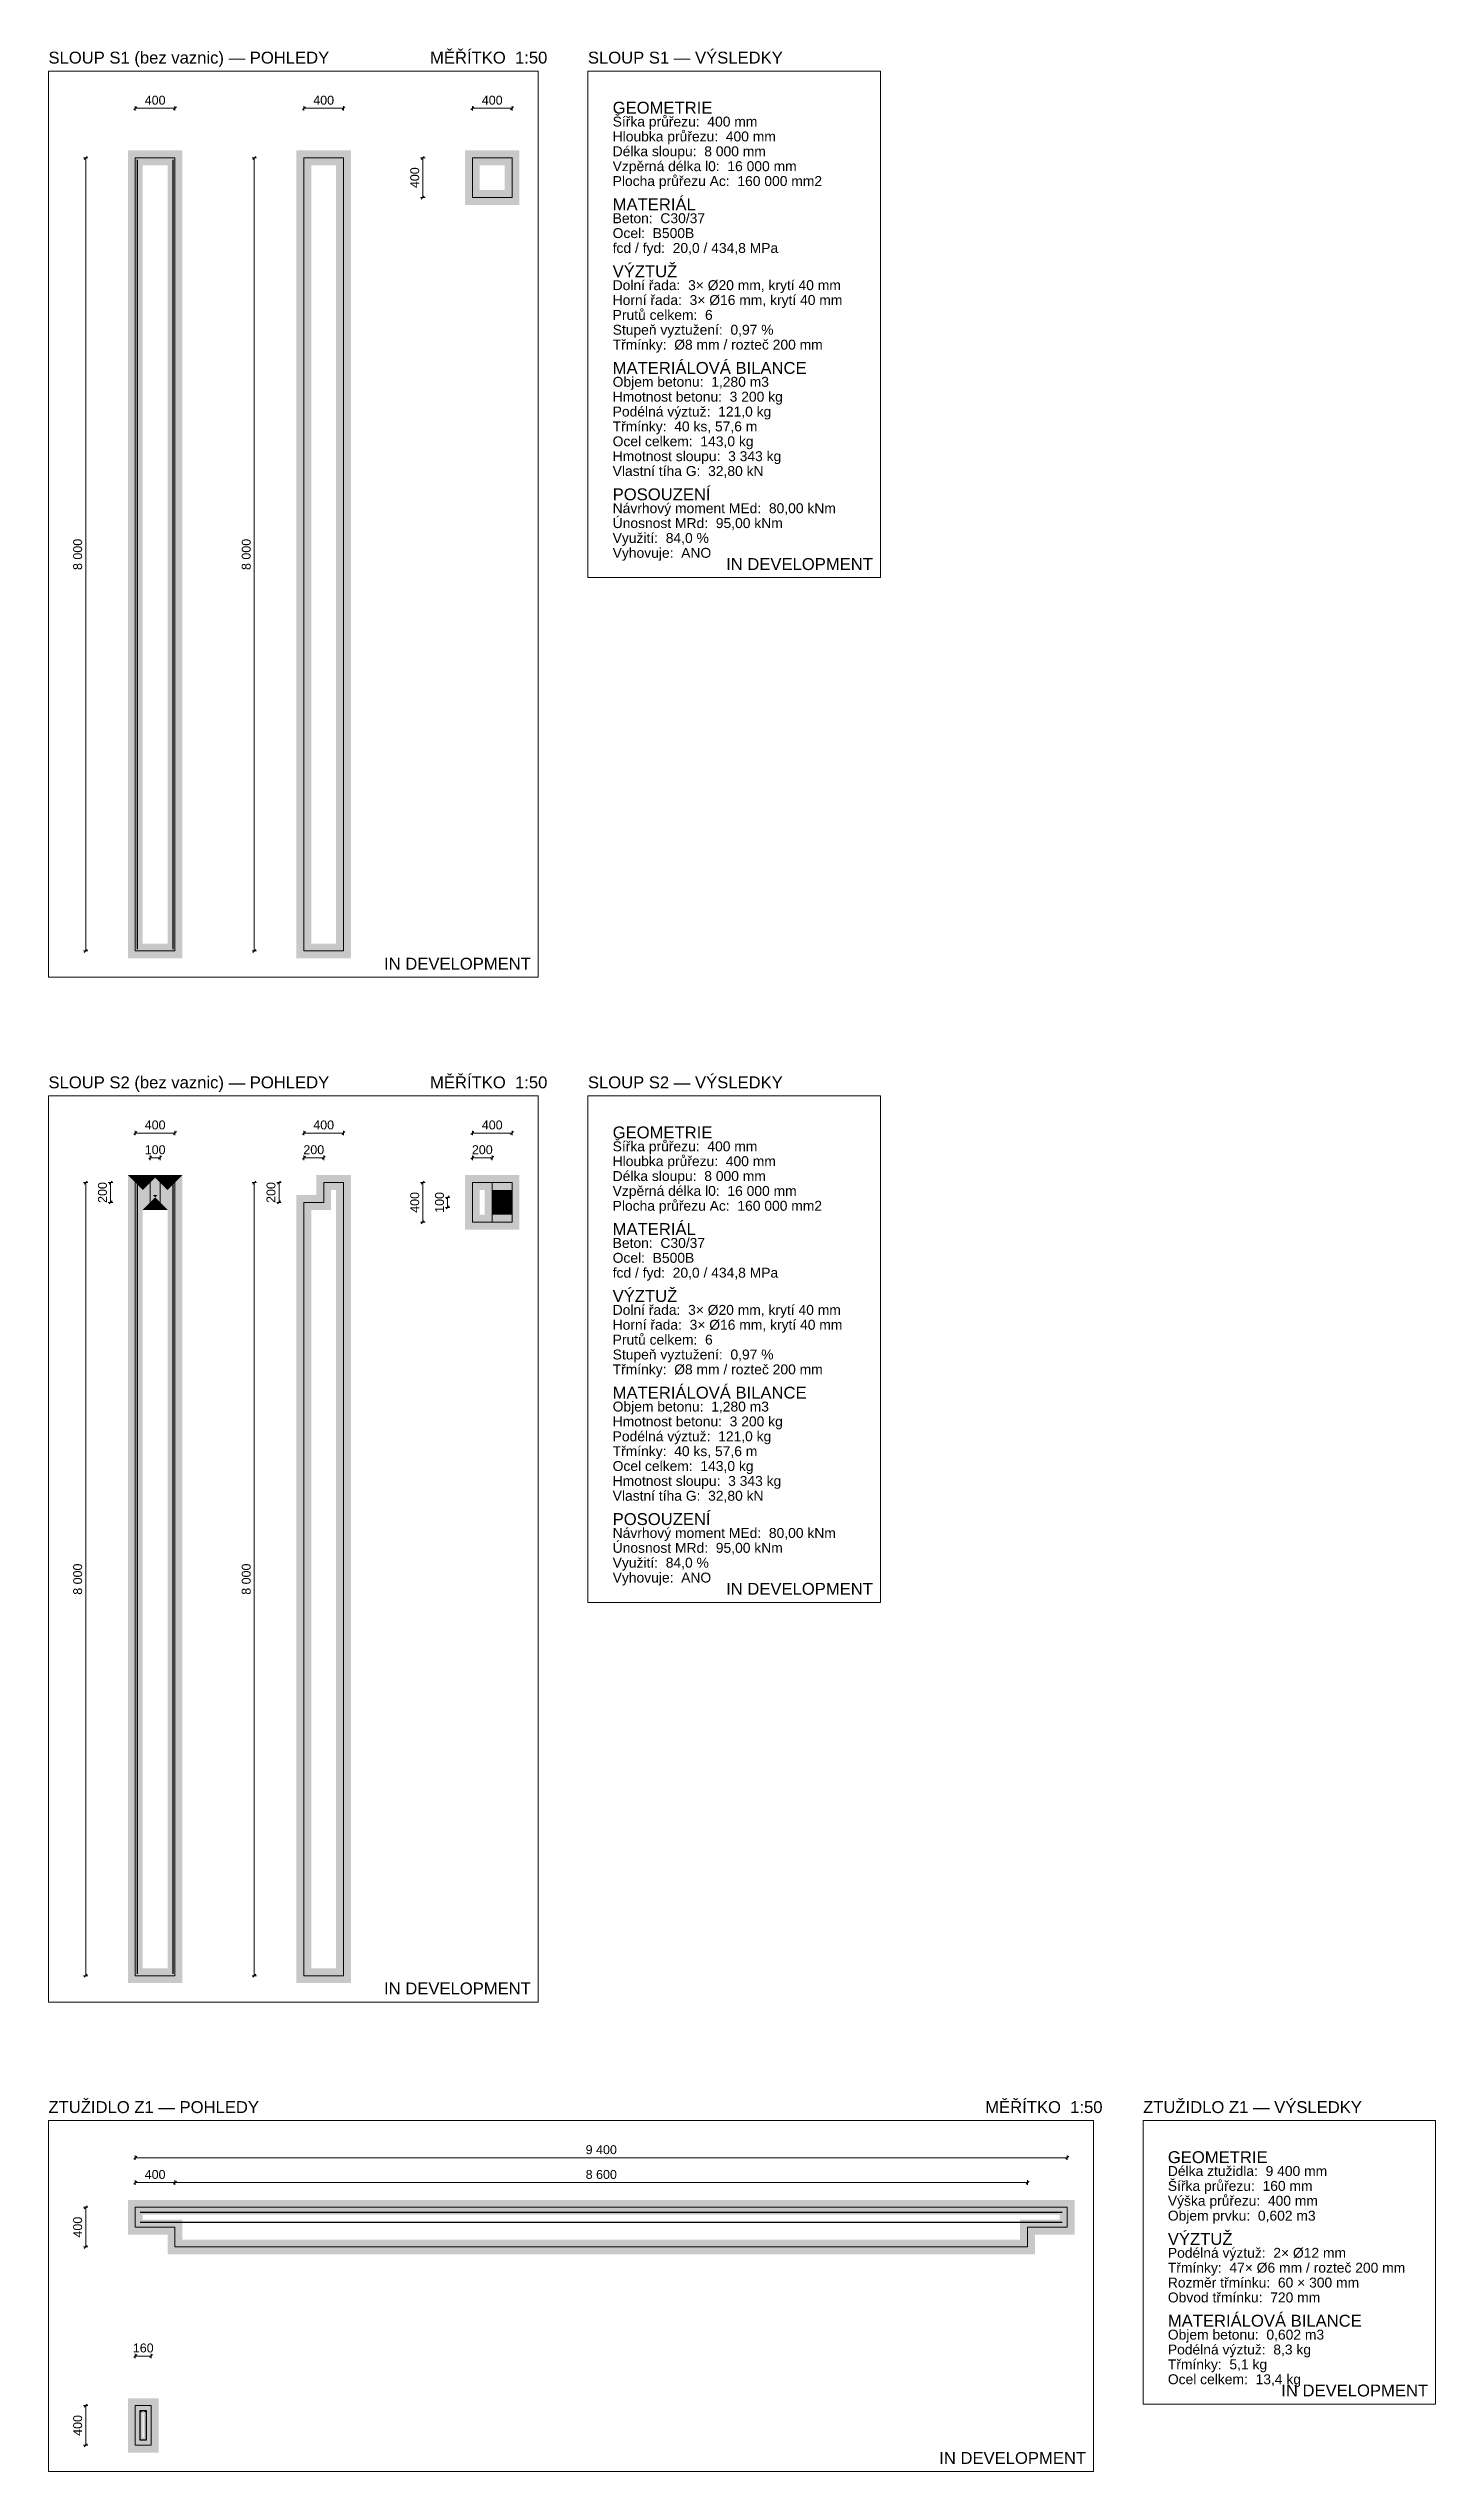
# Model space of a CAD drawing. Header units: millimetres. Extents: x 0 to 23221, y -54861 to 32.
# Drawn here: x 0 to 13991, y -24408 to 32 of the extents above; entities that cross this region are included whole.
import ezdxf

# ---------------------------------------------------------------- set-up
doc = ezdxf.new("R2010")
doc.units = ezdxf.units.MM
for name, color, linetype, lineweight in [('OPTICORS_HLAVICKA', 7, 'CONTINUOUS', 0), ('OPTICORS_POZNAMKA', 9, 'CONTINUOUS', 0), ('OPTICORS_RAMECEK', 9, 'CONTINUOUS', 0), ('OPTICORS_SLOUP_S1_BETON', 7, 'CONTINUOUS', 0), ('OPTICORS_SLOUP_S1_KOTY', 7, 'CONTINUOUS', 0), ('OPTICORS_SLOUP_S1_POPIS', 7, 'CONTINUOUS', 0), ('OPTICORS_SLOUP_S1_VYZTUZ', 8, 'CONTINUOUS', 25), ('OPTICORS_SLOUP_S2_BETON', 7, 'CONTINUOUS', 0), ('OPTICORS_SLOUP_S2_KOTY', 7, 'CONTINUOUS', 0), ('OPTICORS_SLOUP_S2_POPIS', 7, 'CONTINUOUS', 0), ('OPTICORS_SLOUP_S2_VYZTUZ', 8, 'CONTINUOUS', 25), ('OPTICORS_ZTUZIDLO_Z1_BETON', 7, 'CONTINUOUS', 0), ('OPTICORS_ZTUZIDLO_Z1_KOTY', 7, 'CONTINUOUS', 0), ('OPTICORS_ZTUZIDLO_Z1_POPIS', 7, 'CONTINUOUS', 0), ('OPTICORS_ZTUZIDLO_Z1_VYZTUZ', 8, 'CONTINUOUS', 25)]:
    doc.layers.add(name, color=color, linetype=linetype, lineweight=lineweight)
doc.styles.add('OPTICORS', font='arial.ttf')

msp = doc.modelspace()

# ---------------------------------------------------------------- texts
at = {"layer": 'OPTICORS_HLAVICKA', "char_height": 120, "attachment_point": 1, "style": 'OPTICORS'}
for s, insert in [('SLOUP S1 (bez vaznic) — POHLEDY', (0, 0)), ('MĚŘÍTKO  1:50', (3849, 0)), ('SLOUP S1 — VÝSLEDKY', (5441, 0)), ('SLOUP S2 (bez vaznic) — POHLEDY', (0, -10336)), ('MĚŘÍTKO  1:50', (3849, -10336)), ('SLOUP S2 — VÝSLEDKY', (5441, -10336)), ('ZTUŽIDLO Z1 — POHLEDY', (0, -20672)), ('MĚŘÍTKO  1:50', (9449, -20672)), ('ZTUŽIDLO Z1 — VÝSLEDKY', (11041, -20672))]:
    msp.add_mtext(s, dxfattribs=dict(at, insert=insert))
at = {"layer": 'OPTICORS_POZNAMKA', "char_height": 120, "attachment_point": 9, "style": 'OPTICORS'}
for insert in [(8316, -5230), (4866, -9261), (8316, -15566), (4866, -19597), (13916, -23652), (10466, -24333)]:
    msp.add_mtext('IN DEVELOPMENT', dxfattribs=dict(at, insert=insert))
at = {"layer": 'OPTICORS_SLOUP_S1_KOTY', "char_height": 90, "attachment_point": 5, "style": 'OPTICORS'}
for insert in [(1076, -490), (2776, -490), (4476, -490)]:
    msp.add_mtext('400', dxfattribs=dict(at, insert=insert))
at = {"layer": 'OPTICORS_SLOUP_S1_KOTY', "char_height": 90, "attachment_point": 5, "rotation": 90, "style": 'OPTICORS'}
for s, insert in [('400', (3695, -1271)), ('8 000', (295, -5071)), ('8 000', (1995, -5071))]:
    msp.add_mtext(s, dxfattribs=dict(at, insert=insert))
at = {"layer": 'OPTICORS_SLOUP_S1_POPIS', "attachment_point": 1, "style": 'OPTICORS'}
for s, insert, char_height in [('Šířka průřezu:  400 mm', (5691, -655), 100), ('GEOMETRIE', (5691, -505), 120), ('Hloubka průřezu:  400 mm', (5691, -805), 100), ('Délka sloupu:  8 000 mm', (5691, -955), 100), ('Vzpěrná délka l0:  16 000 mm', (5691, -1105), 100), ('Plocha průřezu Ac:  160 000 mm2', (5691, -1255), 100), ('MATERIÁL', (5691, -1480), 120), ('Beton:  C30/37', (5691, -1630), 100), ('fcd / fyd:  20,0 / 434,8 MPa', (5691, -1930), 100), ('Ocel:  B500B', (5691, -1780), 100), ('VÝZTUŽ', (5691, -2155), 120), ('Dolní řada:  3× %%c20 mm, krytí 40 mm', (5691, -2305), 100), ('Horní řada:  3× %%c16 mm, krytí 40 mm', (5691, -2455), 100), ('Prutů celkem:  6', (5691, -2605), 100), ('Třmínky:  %%c8 mm / rozteč 200 mm', (5691, -2905), 100), ('Stupeň vyztužení:  0,97 %', (5691, -2755), 100), ('MATERIÁLOVÁ BILANCE', (5691, -3130), 120), ('Objem betonu:  1,280 m3', (5691, -3280), 100), ('Hmotnost betonu:  3 200 kg', (5691, -3430), 100), ('Podélná výztuž:  121,0 kg', (5691, -3580), 100), ('Třmínky:  40 ks, 57,6 m', (5691, -3730), 100), ('Ocel celkem:  143,0 kg', (5691, -3880), 100), ('Hmotnost sloupu:  3 343 kg', (5691, -4030), 100), ('Vlastní tíha G:  32,80 kN', (5691, -4180), 100), ('POSOUZENÍ', (5691, -4405), 120), ('Návrhový moment MEd:  80,00 kNm', (5691, -4555), 100), ('Využití:  84,0 %', (5691, -4855), 100), ('Únosnost MRd:  95,00 kNm', (5691, -4705), 100), ('Vyhovuje:  ANO', (5691, -5005), 100)]:
    msp.add_mtext(s, dxfattribs=dict(at, insert=insert, char_height=char_height))
at = {"layer": 'OPTICORS_SLOUP_S2_KOTY', "char_height": 90, "attachment_point": 5, "style": 'OPTICORS'}
for s, insert in [('400', (1076, -10826)), ('400', (2776, -10826)), ('400', (4476, -10826)), ('100', (1076, -11076)), ('200', (2676, -11076)), ('200', (4376, -11076))]:
    msp.add_mtext(s, dxfattribs=dict(at, insert=insert))
at = {"layer": 'OPTICORS_SLOUP_S2_KOTY', "char_height": 90, "attachment_point": 5, "rotation": 90, "style": 'OPTICORS'}
for s, insert in [('200', (545, -11507)), ('200', (2245, -11507)), ('400', (3695, -11607)), ('100', (3945, -11607)), ('8 000', (295, -15407)), ('8 000', (1995, -15407))]:
    msp.add_mtext(s, dxfattribs=dict(at, insert=insert))
at = {"layer": 'OPTICORS_SLOUP_S2_POPIS', "attachment_point": 1, "style": 'OPTICORS'}
for s, insert, char_height in [('Šířka průřezu:  400 mm', (5691, -10991), 100), ('GEOMETRIE', (5691, -10841), 120), ('Hloubka průřezu:  400 mm', (5691, -11141), 100), ('Vzpěrná délka l0:  16 000 mm', (5691, -11441), 100), ('Délka sloupu:  8 000 mm', (5691, -11291), 100), ('Plocha průřezu Ac:  160 000 mm2', (5691, -11591), 100), ('Beton:  C30/37', (5691, -11966), 100), ('MATERIÁL', (5691, -11816), 120), ('Ocel:  B500B', (5691, -12116), 100), ('VÝZTUŽ', (5691, -12491), 120), ('fcd / fyd:  20,0 / 434,8 MPa', (5691, -12266), 100), ('Dolní řada:  3× %%c20 mm, krytí 40 mm', (5691, -12641), 100), ('Horní řada:  3× %%c16 mm, krytí 40 mm', (5691, -12791), 100), ('Prutů celkem:  6', (5691, -12941), 100), ('Stupeň vyztužení:  0,97 %', (5691, -13091), 100), ('Třmínky:  %%c8 mm / rozteč 200 mm', (5691, -13241), 100), ('MATERIÁLOVÁ BILANCE', (5691, -13466), 120), ('Objem betonu:  1,280 m3', (5691, -13616), 100), ('Hmotnost betonu:  3 200 kg', (5691, -13766), 100), ('Podélná výztuž:  121,0 kg', (5691, -13916), 100), ('Třmínky:  40 ks, 57,6 m', (5691, -14066), 100), ('Ocel celkem:  143,0 kg', (5691, -14216), 100), ('Hmotnost sloupu:  3 343 kg', (5691, -14366), 100), ('Vlastní tíha G:  32,80 kN', (5691, -14516), 100), ('Návrhový moment MEd:  80,00 kNm', (5691, -14891), 100), ('POSOUZENÍ', (5691, -14741), 120), ('Únosnost MRd:  95,00 kNm', (5691, -15041), 100), ('Využití:  84,0 %', (5691, -15191), 100), ('Vyhovuje:  ANO', (5691, -15341), 100)]:
    msp.add_mtext(s, dxfattribs=dict(at, insert=insert, char_height=char_height))
at = {"layer": 'OPTICORS_ZTUZIDLO_Z1_KOTY', "char_height": 90, "attachment_point": 5, "style": 'OPTICORS'}
for s, insert in [('9 400', (5576, -21162)), ('400', (1076, -21412)), ('8 600', (5576, -21412)), ('160', (956, -23162))]:
    msp.add_mtext(s, dxfattribs=dict(at, insert=insert))
at = {"layer": 'OPTICORS_ZTUZIDLO_Z1_KOTY', "char_height": 90, "attachment_point": 5, "rotation": 90, "style": 'OPTICORS'}
for insert in [(295, -21943), (295, -23943)]:
    msp.add_mtext('400', dxfattribs=dict(at, insert=insert))
at = {"layer": 'OPTICORS_ZTUZIDLO_Z1_POPIS', "attachment_point": 1, "style": 'OPTICORS'}
for s, insert, char_height in [('GEOMETRIE', (11291, -21177), 120), ('Šířka průřezu:  160 mm', (11291, -21477), 100), ('Délka ztužidla:  9 400 mm', (11291, -21327), 100), ('Výška průřezu:  400 mm', (11291, -21627), 100), ('VÝZTUŽ', (11291, -22002), 120), ('Objem prvku:  0,602 m3', (11291, -21777), 100), ('Podélná výztuž:  2× %%c12 mm', (11291, -22152), 100), ('Třmínky:  47× %%c6 mm / rozteč 200 mm', (11291, -22302), 100), ('Rozměr třmínku:  60 × 300 mm', (11291, -22452), 100), ('Obvod třmínku:  720 mm', (11291, -22602), 100), ('Objem betonu:  0,602 m3', (11291, -22977), 100), ('MATERIÁLOVÁ BILANCE', (11291, -22827), 120), ('Podélná výztuž:  8,3 kg', (11291, -23127), 100), ('Třmínky:  5,1 kg', (11291, -23277), 100), ('Ocel celkem:  13,4 kg', (11291, -23427), 100)]:
    msp.add_mtext(s, dxfattribs=dict(at, insert=insert, char_height=char_height))

# ---------------------------------------------------------------- linework, layer by layer
at = {"layer": 'OPTICORS_RAMECEK'}
for points in [[(0, -9336), (4941, -9336), (4941, -195), (0, -195)], [(5441, -5305), (8391, -5305), (8391, -195), (5441, -195)], [(0, -19672), (4941, -19672), (4941, -10531), (0, -10531)], [(5441, -15641), (8391, -15641), (8391, -10531), (5441, -10531)], [(0, -24408), (10541, -24408), (10541, -20867), (0, -20867)], [(11041, -23727), (13991, -23727), (13991, -20867), (11041, -20867)]]:
    msp.add_lwpolyline(points, close=True, dxfattribs=at)
at = {"layer": 'OPTICORS_SLOUP_S1_BETON'}
for points in [[(876, -1071), (1276, -1071), (1276, -9071), (876, -9071)], [(2576, -1071), (2976, -1071), (2976, -9071), (2576, -9071)], [(4276, -1071), (4676, -1071), (4676, -1471), (4276, -1471)]]:
    msp.add_lwpolyline(points, close=True, dxfattribs=at)
for points in [[(801, -996), (1351, -996), (951, -1146), (1201, -1146)], [(801, -9146), (801, -996), (951, -8996), (951, -1146)], [(1351, -996), (1351, -9146), (1201, -1146), (1201, -8996)], [(2501, -996), (3051, -996), (2651, -1146), (2901, -1146)], [(2501, -9146), (2501, -996), (2651, -8996), (2651, -1146)], [(3051, -996), (3051, -9146), (2901, -1146), (2901, -8996)], [(4201, -996), (4751, -996), (4351, -1146), (4601, -1146)], [(4201, -1546), (4201, -996), (4351, -1396), (4351, -1146)], [(4751, -996), (4751, -1546), (4601, -1146), (4601, -1396)], [(4751, -1546), (4201, -1546), (4601, -1396), (4351, -1396)], [(1351, -9146), (801, -9146), (1201, -8996), (951, -8996)], [(3051, -9146), (2501, -9146), (2901, -8996), (2651, -8996)]]:
    msp.add_solid(points, dxfattribs=at)
at = {"layer": 'OPTICORS_SLOUP_S1_KOTY'}
for p, q in [((861, -586), (891, -556)), ((876, -548.5), (876, -593.5)), ((876, -571), (1276, -571)), ((1261, -586), (1291, -556)), ((1276, -548.5), (1276, -593.5)), ((2561, -586), (2591, -556)), ((2576, -548.5), (2576, -593.5)), ((2576, -571), (2976, -571)), ((2961, -586), (2991, -556)), ((2976, -548.5), (2976, -593.5)), ((4261, -586), (4291, -556)), ((4276, -548.5), (4276, -593.5)), ((4276, -571), (4676, -571)), ((4661, -586), (4691, -556)), ((4676, -548.5), (4676, -593.5)), ((353.5, -1071), (398.5, -1071)), ((361, -1086), (391, -1056)), ((376, -1071), (376, -9071)), ((2053.5, -1071), (2098.5, -1071)), ((2061, -1086), (2091, -1056)), ((2076, -1071), (2076, -9071)), ((3753.5, -1071), (3798.5, -1071)), ((3761, -1086), (3791, -1056)), ((3776, -1071), (3776, -1471)), ((3761, -1486), (3791, -1456)), ((3753.5, -1471), (3798.5, -1471)), ((353.5, -9071), (398.5, -9071)), ((361, -9086), (391, -9056)), ((2053.5, -9071), (2098.5, -9071)), ((2061, -9086), (2091, -9056))]:
    msp.add_line(p, q, dxfattribs=at)
at = {"layer": 'OPTICORS_SLOUP_S1_VYZTUZ'}
for p, q in [((896, -1091), (896, -9051)), ((1256, -1091), (1256, -9051))]:
    msp.add_line(p, q, dxfattribs=at)
at = {"layer": 'OPTICORS_SLOUP_S2_BETON'}
for p, q in [((4476, -11407), (4476, -11807)), ((4476, -11557), (4676, -11557)), ((4476, -11657), (4676, -11657))]:
    msp.add_line(p, q, dxfattribs=at)
for points in [[(876, -11407), (1026, -11407), (1026, -11607), (1126, -11607), (1126, -11407), (1276, -11407), (1276, -19407), (876, -19407)], [(2776, -11407), (2976, -11407), (2976, -19407), (2576, -19407), (2576, -11607), (2776, -11607)], [(4276, -11407), (4676, -11407), (4676, -11807), (4276, -11807)]]:
    msp.add_lwpolyline(points, close=True, dxfattribs=at)
for points in [[(801, -11332), (1101, -11332), (951, -11482)], [(801, -19482), (801, -11332), (951, -19332), (951, -11482)], [(1101, -11332), (1101, -11532), (951, -11482), (951, -11682)], [(1051, -11532), (1051, -11332), (1201, -11682), (1201, -11482)], [(1051, -11332), (1351, -11332), (1201, -11482)], [(1351, -11332), (1351, -19482), (1201, -11482), (1201, -19332)], [(2701, -11332), (3051, -11332), (2851, -11482), (2901, -11482)], [(2701, -11532), (2701, -11332), (2851, -11682), (2851, -11482)], [(3051, -11332), (3051, -19482), (2901, -11482), (2901, -19332)], [(4201, -11332), (4751, -11332), (4351, -11482), (4601, -11482)], [(4201, -11882), (4201, -11332), (4351, -11732), (4351, -11482)], [(4551, -11407), (4551, -11807), (4401, -11407), (4401, -11807)], [(4476, -11482), (4676, -11482), (4476, -11632), (4676, -11632)], [(4751, -11332), (4751, -11882), (4601, -11482), (4601, -11732)], [(1101, -11532), (1051, -11532), (951, -11682), (1201, -11682)], [(2501, -19482), (2501, -11532), (2651, -19332), (2651, -11682)], [(2501, -11532), (2701, -11532), (2651, -11682), (2851, -11682)], [(4476, -11582), (4676, -11582), (4476, -11732), (4676, -11732)], [(4751, -11882), (4201, -11882), (4601, -11732), (4351, -11732)], [(1351, -19482), (801, -19482), (1201, -19332), (951, -19332)], [(3051, -19482), (2501, -19482), (2901, -19332), (2651, -19332)]]:
    msp.add_solid(points, dxfattribs=at)
at = {"layer": 'OPTICORS_SLOUP_S2_KOTY'}
for p, q in [((861, -10922), (891, -10892)), ((876, -10884.5), (876, -10929.5)), ((876, -10907), (1276, -10907)), ((1261, -10922), (1291, -10892)), ((1276, -10884.5), (1276, -10929.5)), ((2561, -10922), (2591, -10892)), ((2576, -10884.5), (2576, -10929.5)), ((2576, -10907), (2976, -10907)), ((2961, -10922), (2991, -10892)), ((2976, -10884.5), (2976, -10929.5)), ((4261, -10922), (4291, -10892)), ((4276, -10884.5), (4276, -10929.5)), ((4276, -10907), (4676, -10907)), ((4661, -10922), (4691, -10892)), ((4676, -10884.5), (4676, -10929.5)), ((1011, -11172), (1041, -11142)), ((1026, -11134.5), (1026, -11179.5)), ((1026, -11157), (1126, -11157)), ((1111, -11172), (1141, -11142)), ((1126, -11134.5), (1126, -11179.5)), ((2561, -11172), (2591, -11142)), ((2576, -11134.5), (2576, -11179.5)), ((2576, -11157), (2776, -11157)), ((2761, -11172), (2791, -11142)), ((2776, -11134.5), (2776, -11179.5)), ((4261, -11172), (4291, -11142)), ((4276, -11134.5), (4276, -11179.5)), ((4276, -11157), (4476, -11157)), ((4461, -11172), (4491, -11142)), ((4476, -11134.5), (4476, -11179.5)), ((353.5, -11407), (398.5, -11407)), ((361, -11422), (391, -11392)), ((376, -11407), (376, -19407)), ((603.5, -11407), (648.5, -11407)), ((611, -11422), (641, -11392)), ((626, -11407), (626, -11607)), ((2053.5, -11407), (2098.5, -11407)), ((2061, -11422), (2091, -11392)), ((2076, -11407), (2076, -19407)), ((2303.5, -11407), (2348.5, -11407)), ((2311, -11422), (2341, -11392)), ((2326, -11407), (2326, -11607)), ((3753.5, -11407), (3798.5, -11407)), ((3761, -11422), (3791, -11392)), ((3776, -11407), (3776, -11807)), ((603.5, -11607), (648.5, -11607)), ((611, -11622), (641, -11592)), ((2303.5, -11607), (2348.5, -11607)), ((2311, -11622), (2341, -11592)), ((4003.5, -11557), (4048.5, -11557)), ((4003.5, -11657), (4048.5, -11657)), ((4011, -11572), (4041, -11542)), ((4011, -11672), (4041, -11642)), ((4026, -11557), (4026, -11657)), ((3753.5, -11807), (3798.5, -11807)), ((3761, -11822), (3791, -11792)), ((353.5, -19407), (398.5, -19407)), ((361, -19422), (391, -19392)), ((2053.5, -19407), (2098.5, -19407)), ((2061, -19422), (2091, -19392))]:
    msp.add_line(p, q, dxfattribs=at)
at = {"layer": 'OPTICORS_SLOUP_S2_VYZTUZ'}
for p, q in [((896, -11427), (896, -19387)), ((1256, -11427), (1256, -19387))]:
    msp.add_line(p, q, dxfattribs=at)
at = {"layer": 'OPTICORS_ZTUZIDLO_Z1_BETON'}
for points in [[(876, -21743), (10276, -21743), (10276, -21943), (9876, -21943), (9876, -22143), (1276, -22143), (1276, -21943), (876, -21943)], [(876, -23743), (1036, -23743), (1036, -24143), (876, -24143)]]:
    msp.add_lwpolyline(points, close=True, dxfattribs=at)
for points in [[(801, -21668), (10351, -21668), (951, -21818), (10201, -21818)], [(801, -22018), (801, -21668), (951, -21868), (951, -21818)], [(10351, -21668), (10351, -22018), (10201, -21818), (10201, -21868)], [(1201, -22018), (801, -22018), (1351, -21868), (951, -21868)], [(1201, -22218), (1201, -22018), (1351, -22068), (1351, -21868)], [(10351, -22018), (9951, -22018), (10201, -21868), (9801, -21868)], [(9951, -22018), (9951, -22218), (9801, -21868), (9801, -22068)], [(9951, -22218), (1201, -22218), (9801, -22068), (1351, -22068)], [(801, -23668), (1111, -23668), (951, -23818), (961, -23818)], [(801, -24218), (801, -23668), (951, -24068), (951, -23818)], [(1111, -23668), (1111, -24218), (961, -23818), (961, -24068)], [(1111, -24218), (801, -24218), (961, -24068), (951, -24068)]]:
    msp.add_solid(points, dxfattribs=at)
at = {"layer": 'OPTICORS_ZTUZIDLO_Z1_KOTY'}
for p, q in [((861, -21258), (891, -21228)), ((876, -21220.5), (876, -21265.5)), ((876, -21243), (10276, -21243)), ((10261, -21258), (10291, -21228)), ((10276, -21220.5), (10276, -21265.5)), ((861, -21508), (891, -21478)), ((876, -21470.5), (876, -21515.5)), ((876, -21493), (1276, -21493)), ((1261, -21508), (1291, -21478)), ((1261, -21508), (1291, -21478)), ((1276, -21470.5), (1276, -21515.5)), ((1276, -21470.5), (1276, -21515.5)), ((1276, -21493), (9876, -21493)), ((9861, -21508), (9891, -21478)), ((9876, -21470.5), (9876, -21515.5)), ((353.5, -21743), (398.5, -21743)), ((361, -21758), (391, -21728)), ((376, -21743), (376, -22143)), ((353.5, -22143), (398.5, -22143)), ((361, -22158), (391, -22128)), ((861, -23258), (891, -23228)), ((876, -23220.5), (876, -23265.5)), ((876, -23243), (1036, -23243)), ((1021, -23258), (1051, -23228)), ((1036, -23220.5), (1036, -23265.5)), ((353.5, -23743), (398.5, -23743)), ((361, -23758), (391, -23728)), ((376, -23743), (376, -24143)), ((353.5, -24143), (398.5, -24143)), ((361, -24158), (391, -24128))]:
    msp.add_line(p, q, dxfattribs=at)
at = {"layer": 'OPTICORS_ZTUZIDLO_Z1_VYZTUZ'}
for p, q in [((926, -21793), (10226, -21793)), ((926, -21893), (10226, -21893))]:
    msp.add_line(p, q, dxfattribs=at)
msp.add_lwpolyline([(926, -23793), (986, -23793), (986, -24093), (926, -24093)], close=True, dxfattribs=at)
for centre in [(932, -23799), (980, -23799)]:
    msp.add_circle(centre, 6, dxfattribs=at)

msp.set_redraw_order([(e.dxf.handle, doc.entitydb.next_handle()) for e in msp.query("TEXT MTEXT ATTDEF DIMENSION ARC_DIMENSION")])  # texts and dimensions are drawn at this point

doc.saveas('drawing.dxf')
